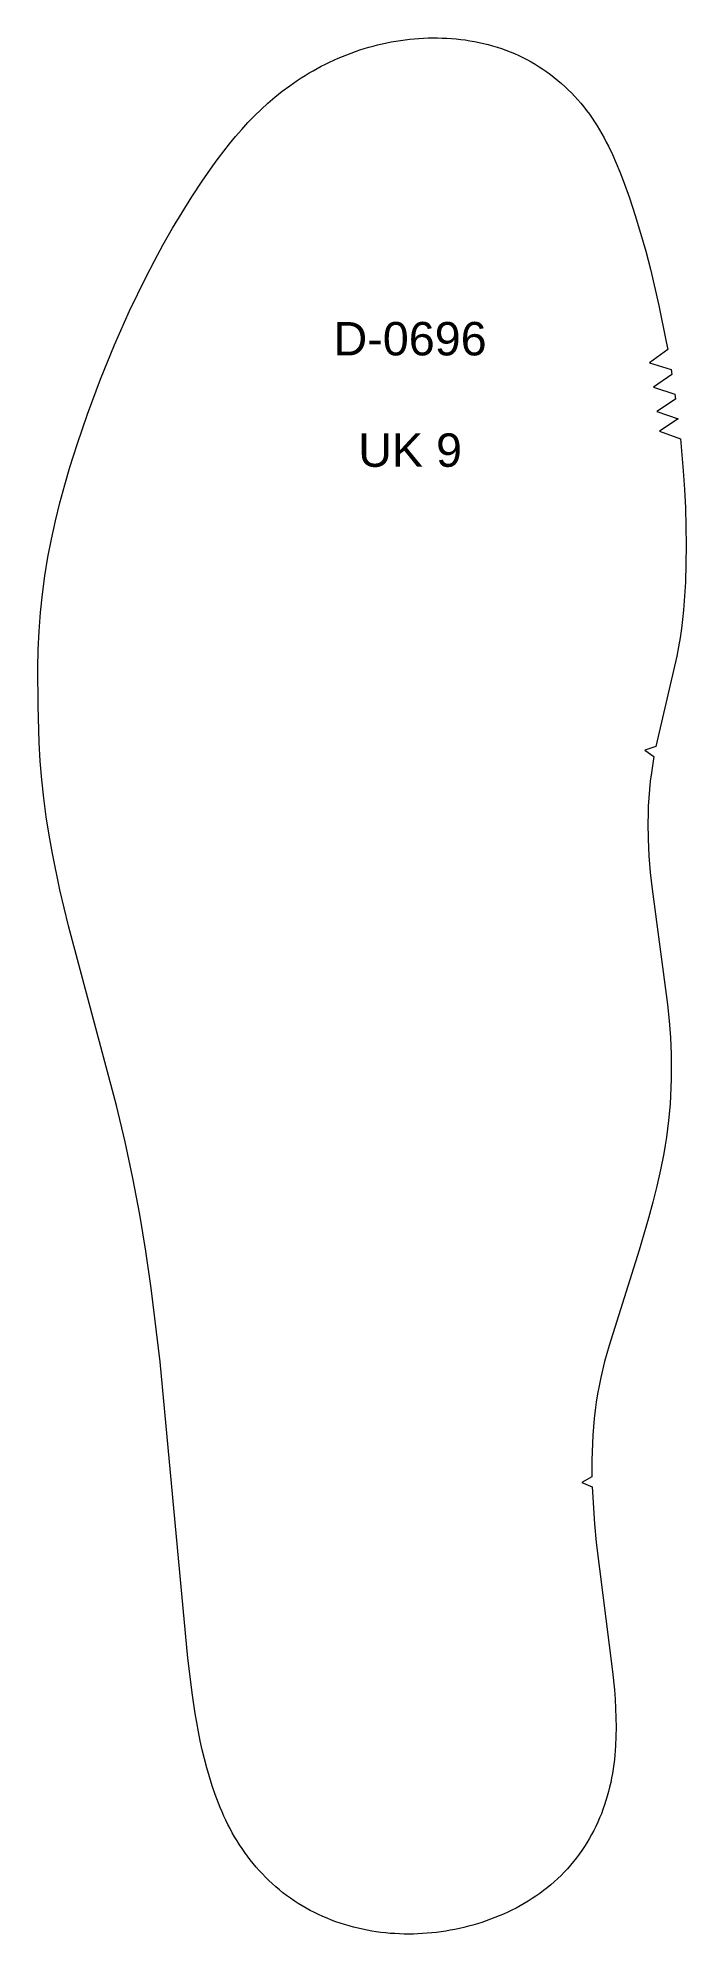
# Model space of a CAD drawing. Header units: millimetres. Extents: x -700 to 1195, y 156 to 469.
# Drawn here: x 42.3 to 139.3, y 185.4 to 469.2 of the extents above; entities that cross this region are included whole.
import ezdxf

# ---------------------------------------------------------------- set-up
doc = ezdxf.new("R2010")
doc.units = ezdxf.units.MM
doc.layers.add('___H_1', color=18, linetype='Continuous', true_color=0x000000)
doc.layers.add('DEFAULT', color=7, linetype='Continuous', true_color=0xffffff)
doc.styles.add('Arial Regular', font='arial.ttf')

msp = doc.modelspace()

# ---------------------------------------------------------------- texts
at = {"layer": '___H_1', "color": 3, "true_color": 0x00ff00, "insert": (98, 435), "char_height": 5, "width": 53.913, "attachment_point": 2, "style": 'Arial Regular'}
msp.add_mtext('\\P{\\fArial;D-0696}\\P\\P{\\fArial;UK 9}', dxfattribs=at)

# ---------------------------------------------------------------- linework, layer by layer
at = {"layer": 'DEFAULT', "color": 18, "lineweight": 5, "true_color": 0x000000}
msp.add_lwpolyline([(134.76, 363.12), (133.13, 362.58), (134.48, 361.64), (134.1, 359.18), (133.94, 357.95), (133.8, 356.71), (133.7, 355.47), (133.64, 354.23), (133.6, 352.98), (133.58, 351.74), (133.61, 349.25), (133.66, 348.01), (133.73, 346.77), (133.93, 344.29), (134.2, 341.81), (136.5, 324.54), (136.75, 322.07), (136.94, 319.58), (137.05, 317.1), (137.08, 314.61), (137.07, 313.36), (137.03, 312.12), (136.97, 310.88), (136.89, 309.64), (136.66, 307.16), (136.36, 304.69), (136.17, 303.46), (135.97, 302.23), (135.49, 299.79), (134.93, 297.36), (134.33, 294.95), (133.68, 292.54), (132.25, 287.78), (127.76, 273.53), (127.11, 271.13), (126.55, 268.71), (126.29, 267.49), (126.06, 266.27), (125.86, 265.04), (125.69, 263.81), (125.54, 262.57), (125.43, 261.33), (125.34, 260.09), (125.27, 258.85), (125.2, 256.36), (125.19, 253.87), (123.71, 252.99), (125.23, 252.37), (125.59, 246.82), (125.85, 244.05), (128.29, 224.73), (128.56, 221.96), (128.67, 220.57), (128.75, 219.18), (128.8, 217.79), (128.82, 216.4), (128.8, 215.01), (128.74, 213.62), (128.64, 212.23), (128.56, 211.54), (128.48, 210.85), (128.38, 210.16), (128.27, 209.48), (128.15, 208.79), (128.01, 208.11), (127.85, 207.43), (127.69, 206.76), (127.5, 206.09), (127.31, 205.42), (127.09, 204.76), (126.86, 204.1), (126.62, 203.45), (126.36, 202.81), (126.08, 202.17), (125.79, 201.54), (125.48, 200.92), (125.15, 200.31), (124.81, 199.7), (124.46, 199.1), (124.08, 198.52), (123.7, 197.94), (123.29, 197.37), (122.88, 196.82), (122.45, 196.27), (122, 195.74), (121.54, 195.22), (121.07, 194.71), (120.58, 194.21), (120.08, 193.73), (119.57, 193.26), (119.04, 192.8), (118.51, 192.36), (117.96, 191.94), (117.4, 191.52), (116.83, 191.12), (116.25, 190.74), (115.67, 190.36), (115.07, 190), (114.47, 189.66), (113.85, 189.33), (113.23, 189.01), (112.61, 188.71), (111.98, 188.42), (111.34, 188.15), (110.69, 187.89), (110.04, 187.64), (109.39, 187.4), (108.73, 187.18), (108.07, 186.97), (107.4, 186.78), (106.73, 186.6), (106.05, 186.43), (105.38, 186.27), (104.7, 186.13), (104.01, 186), (103.33, 185.88), (102.64, 185.78), (101.95, 185.69), (101.26, 185.61), (100.57, 185.55), (99.87, 185.5), (99.18, 185.46), (98.49, 185.44), (97.79, 185.43), (97.09, 185.44), (96.4, 185.46), (95.7, 185.5), (95.01, 185.54), (94.32, 185.61), (93.63, 185.69), (92.94, 185.78), (92.25, 185.89), (91.57, 186.01), (90.88, 186.15), (90.21, 186.31), (89.53, 186.47), (88.86, 186.66), (88.19, 186.85), (87.53, 187.07), (86.87, 187.29), (86.22, 187.54), (85.58, 187.79), (84.94, 188.07), (84.3, 188.36), (83.68, 188.66), (83.06, 188.98), (82.45, 189.32), (81.85, 189.67), (81.26, 190.03), (80.67, 190.41), (80.1, 190.8), (79.53, 191.21), (78.98, 191.63), (78.44, 192.07), (77.9, 192.51), (77.38, 192.98), (76.87, 193.45), (76.38, 193.93), (75.89, 194.43), (75.42, 194.94), (74.96, 195.46), (74.51, 196), (74.08, 196.54), (73.65, 197.09), (73.25, 197.66), (72.85, 198.23), (72.47, 198.81), (72.1, 199.4), (71.74, 200), (71.4, 200.6), (71.07, 201.21), (70.75, 201.83), (70.45, 202.46), (70.15, 203.09), (69.87, 203.72), (69.6, 204.36), (69.34, 205.01), (68.85, 206.31), (68.4, 207.63), (67.99, 208.96), (67.6, 210.29), (67.24, 211.64), (66.91, 212.99), (66.6, 214.34), (66.32, 215.7), (66.07, 217.07), (65.84, 218.44), (65.43, 221.2), (64.73, 226.72), (60.61, 271.04), (59.28, 282.09), (58.48, 287.6), (57.57, 293.09), (56.53, 298.56), (55.35, 303.99), (54.07, 309.41), (46.91, 336.3), (45.61, 341.71), (44.47, 347.15), (43.98, 349.89), (43.55, 352.64), (43.18, 355.4), (42.89, 358.17), (42.67, 360.94), (42.51, 363.72), (42.34, 369.28), (42.31, 374.84), (42.37, 377.63), (42.49, 380.4), (42.7, 383.18), (43, 385.94), (43.37, 388.7), (43.81, 391.45), (44.33, 394.18), (44.93, 396.9), (45.59, 399.6), (46.33, 402.28), (47.11, 404.95), (48.18, 408.31), (49.75, 412.87), (51.69, 418.09), (53.78, 423.24), (56.03, 428.33), (58.45, 433.34), (59.73, 435.82), (61.06, 438.26), (62.44, 440.68), (63.87, 443.06), (65.36, 445.41), (66.89, 447.74), (68.48, 450.02), (69.3, 451.14), (70.14, 452.25), (71, 453.34), (71.89, 454.42), (72.8, 455.47), (73.74, 456.49), (74.71, 457.49), (75.7, 458.46), (76.73, 459.4), (77.78, 460.31), (78.87, 461.18), (79.98, 462.02), (80.55, 462.42), (81.12, 462.81), (81.7, 463.19), (82.29, 463.56), (82.89, 463.93), (83.49, 464.27), (84.09, 464.61), (84.71, 464.94), (85.33, 465.26), (85.95, 465.56), (86.58, 465.85), (87.22, 466.14), (87.86, 466.41), (88.51, 466.66), (89.16, 466.91), (89.81, 467.15), (90.47, 467.37), (91.13, 467.58), (91.8, 467.78), (92.47, 467.96), (93.14, 468.13), (93.82, 468.29), (94.5, 468.44), (95.18, 468.58), (95.87, 468.7), (96.56, 468.8), (97.25, 468.9), (97.94, 468.98), (98.63, 469.04), (99.32, 469.1), (100.02, 469.14), (100.71, 469.16), (101.41, 469.17), (102.1, 469.17), (102.8, 469.15), (103.49, 469.12), (104.19, 469.08), (104.88, 469.02), (105.57, 468.94), (106.26, 468.86), (106.95, 468.75), (107.64, 468.63), (108.32, 468.5), (109, 468.35), (109.67, 468.18), (110.34, 468), (111.01, 467.79), (111.67, 467.58), (112.32, 467.34), (112.97, 467.09), (113.61, 466.82), (114.25, 466.54), (114.87, 466.23), (115.49, 465.92), (116.1, 465.58), (116.7, 465.23), (117.29, 464.86), (117.88, 464.48), (118.45, 464.09), (119.01, 463.68), (119.56, 463.25), (120.1, 462.82), (120.63, 462.36), (121.15, 461.9), (121.65, 461.42), (122.15, 460.93), (122.63, 460.43), (123.09, 459.91), (123.55, 459.39), (123.98, 458.85), (124.41, 458.3), (124.82, 457.74), (125.22, 457.17), (125.61, 456.59), (125.98, 456), (126.35, 455.41), (126.69, 454.81), (127.03, 454.2), (127.36, 453.59), (127.67, 452.96), (128.27, 451.71), (128.83, 450.44), (129.36, 449.15), (129.87, 447.85), (130.81, 445.23), (131.68, 442.59), (132.49, 439.93), (133.25, 437.26), (133.96, 434.57), (135.23, 429.15), (136.33, 423.69), (136.54, 422.53), (133.84, 420.55), (137.04, 419.57), (137.16, 418.83), (134.42, 416.9), (137.61, 415.87), (137.72, 415.12), (134.94, 413.25), (138.11, 412.15), (135.3, 410.32), (138.44, 409.17), (138.88, 404.39), (139.06, 401.62), (139.19, 398.84), (139.29, 393.27), (139.27, 390.49), (139.19, 387.71), (139.03, 384.93), (138.92, 383.54), (138.78, 382.16), (138.61, 380.78), (138.4, 379.4), (138.16, 378.03), (137.89, 376.67)], close=True, dxfattribs=at)

msp.set_redraw_order([(e.dxf.handle, doc.entitydb.next_handle()) for e in msp.query("TEXT MTEXT ATTDEF DIMENSION ARC_DIMENSION")])  # texts and dimensions are drawn at this point

doc.saveas('drawing.dxf')
